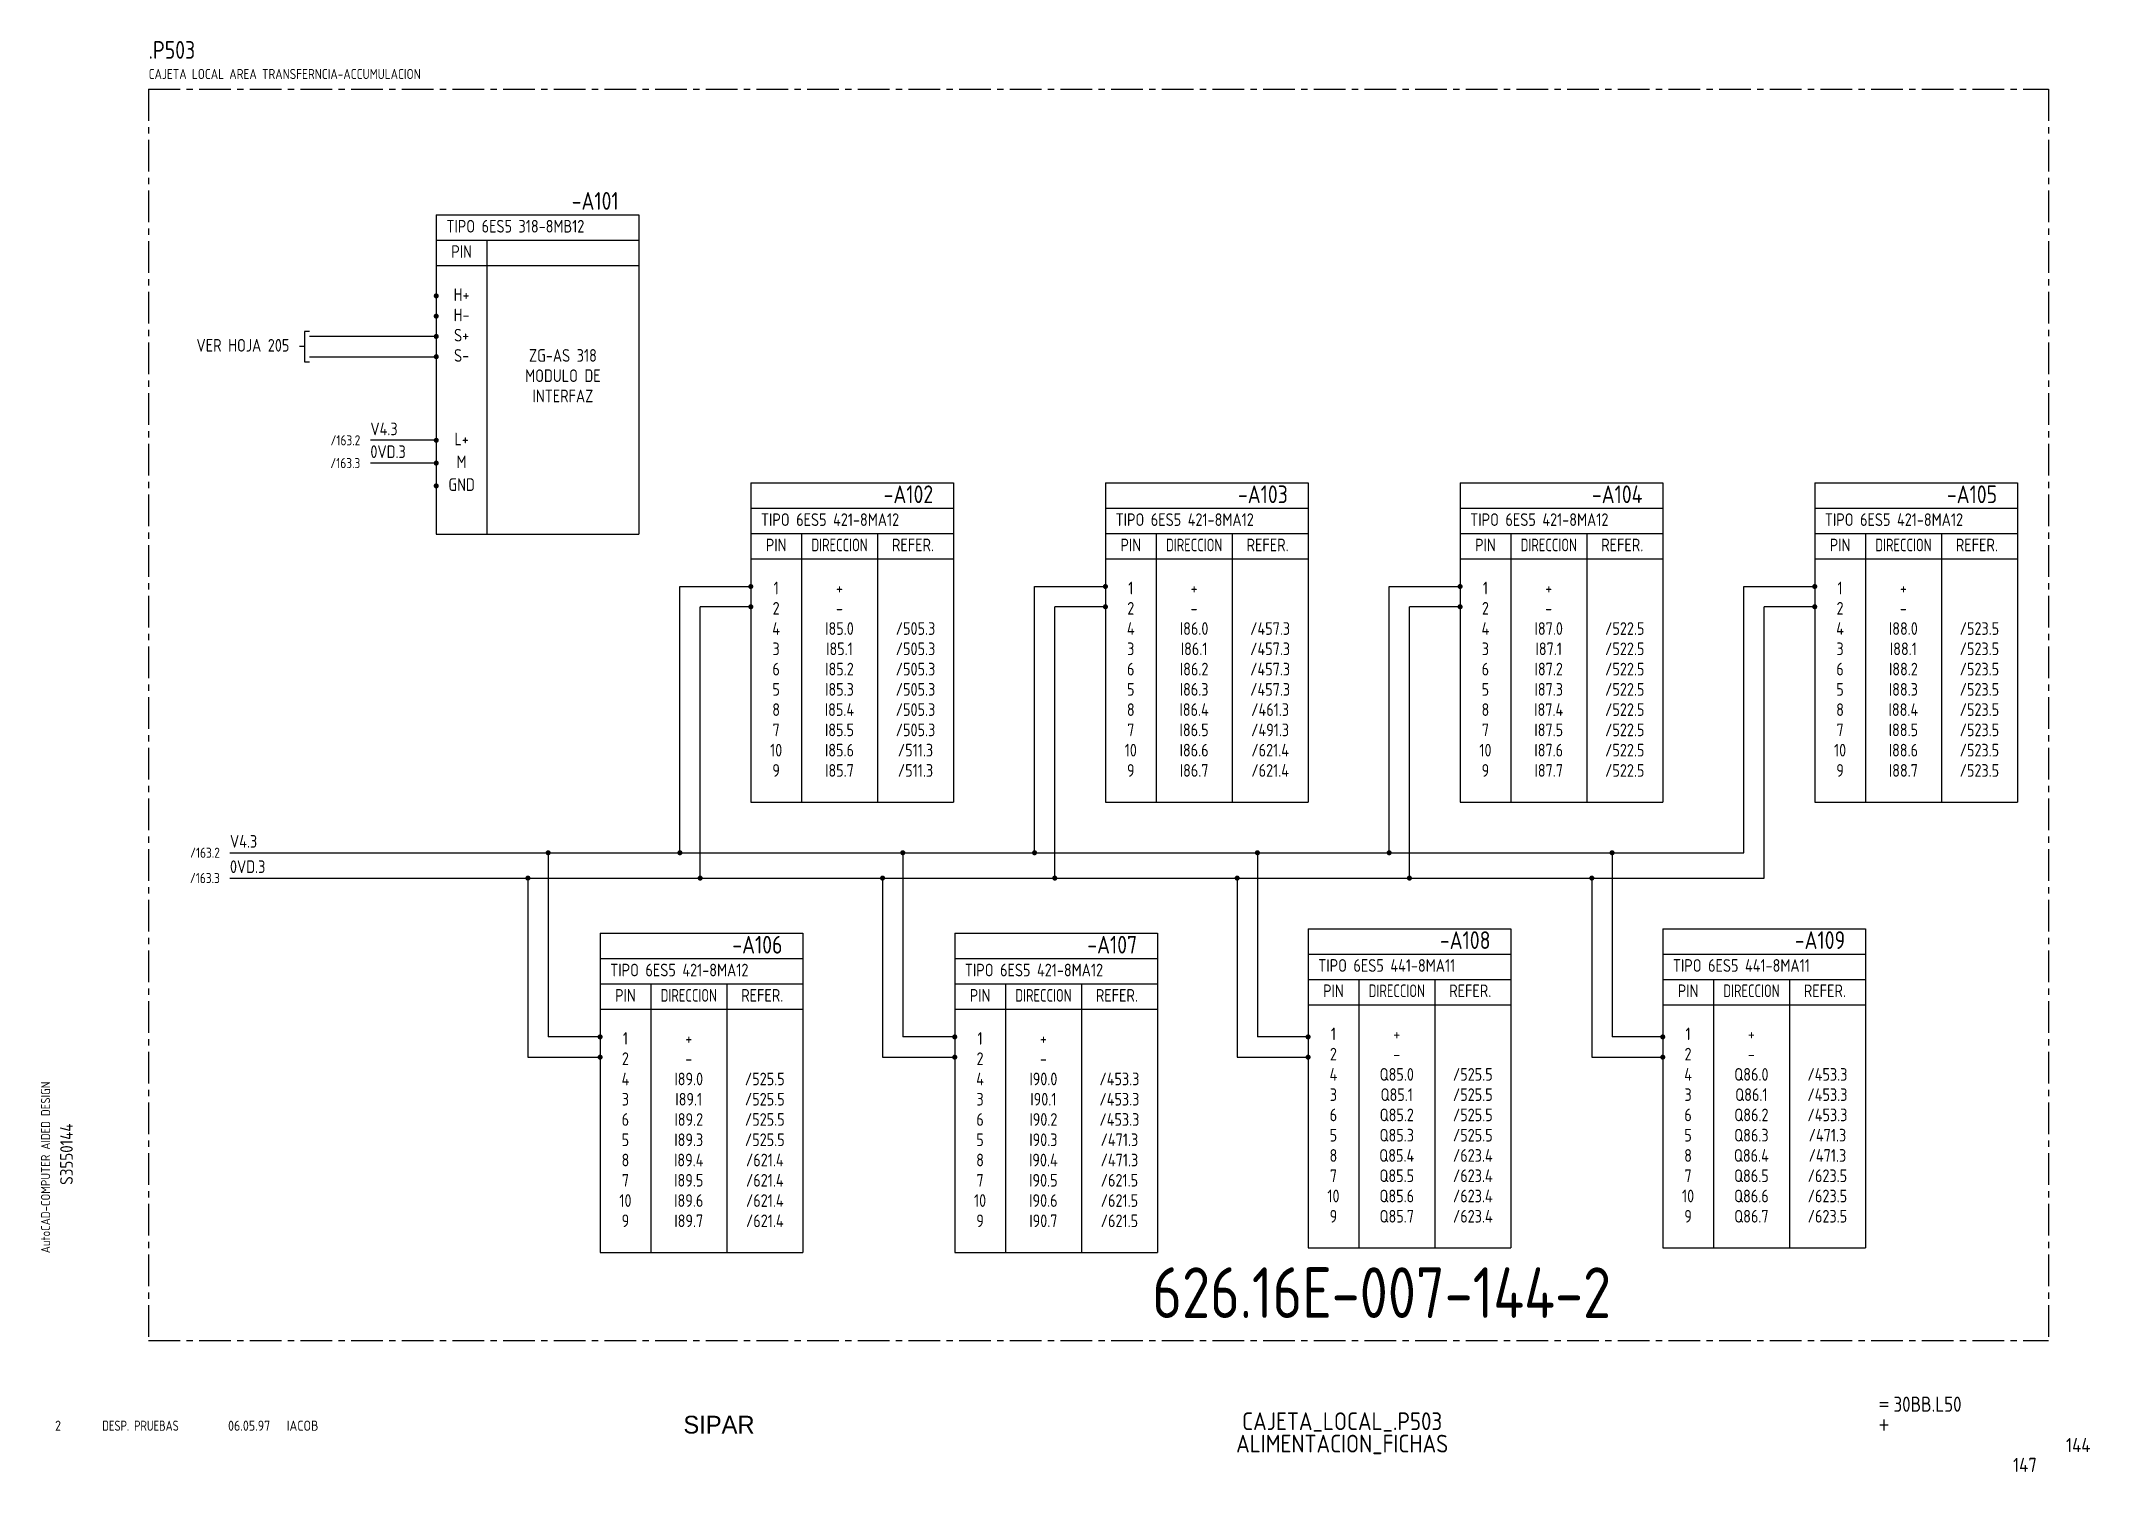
# Model space of a CAD drawing. Extents: x 10 to 1017, y 6 to 552.
# Drawn here: x 9.7 to 414.1, y 5.6 to 288.1 of the extents above; entities that cross this region are included whole.
import ezdxf
from ezdxf.enums import TextEntityAlignment as Align

# ---------------------------------------------------------------- set-up
doc = ezdxf.new("R2010")
doc.units = 0
doc.header["$LTSCALE"] = 5
doc.header["$MEASUREMENT"] = 0
doc.linetypes.add('CENTER', pattern=[2, 1.25, -0.25, 0.25, -0.25])
doc.layers.get('0').update_dxf_attribs({"linetype": 'CONTINUOUS'})
doc.layers.add('CART', color=7, linetype='CONTINUOUS')
doc.styles.add('DIN', font='DIN.shx', dxfattribs={"width": 0.85})
doc.styles.add('N', font='ROMANS', dxfattribs={"width": 0.85, "height": 3})
doc.styles.add('X', font='UNIV.SHX', dxfattribs={"height": 3.5})

msp = doc.modelspace()

# ---------------------------------------------------------------- texts
at = {"color": 3, "style": 'DIN'}
for s, height, width, p in [('.P503', 3.5, 0.85, (30.92, 284.59)), ('2', 2, 0.9, (12.45, 13.79)), ('DESP. PRUEBAS', 2, 0.8, (21.76, 13.79)), ('06.05.97', 2, 0.9, (46.59, 13.79)), ('IACOB', 2, 0.9, (58.16, 13.79))]:
    msp.add_text(s, height=height, dxfattribs=dict(at, width=width)).set_placement(p)
at = {"style": 'DIN', "width": 0.85}
for s, height, p in [('CAJETA LOCAL AREA TRANSFERNCIA-ACCUMULACION', 2, (30.92, 280.59)), ('TIPO 6ES5 318-8MB12', 2.5, (89.69, 250.29)), ('V4.3', 2.5, (74.69, 210.29)), ('0VD.3', 2.5, (74.69, 205.79)), ('TIPO 6ES5 421-8MA12', 2.5, (151.78, 192.38)), ('TIPO 6ES5 421-8MA12', 2.5, (221.78, 192.38)), ('TIPO 6ES5 421-8MA12', 2.5, (291.78, 192.38)), ('TIPO 6ES5 421-8MA12', 2.5, (361.78, 192.38)), ('V4.3', 2.5, (46.97, 128.88)), ('0VD.3', 2.5, (46.97, 123.88)), ('TIPO 6ES5 421-8MA12', 2.5, (122.03, 103.48)), ('TIPO 6ES5 421-8MA12', 2.5, (192.03, 103.48)), ('TIPO 6ES5 441-8MA11', 2.5, (261.78, 104.38)), ('TIPO 6ES5 441-8MA11', 2.5, (331.78, 104.38))]:
    msp.add_text(s, height=height, dxfattribs=at).set_placement(p)
at = {"color": 3, "style": 'DIN', "width": 0.85}
for s, p in [('-A101', (123.69, 254.79)), ('-A102', (185.78, 196.88)), ('-A103', (255.78, 196.88)), ('-A104', (325.78, 196.88)), ('-A105', (395.78, 196.88)), ('-A106', (156.03, 107.98)), ('-A107', (226.03, 107.98)), ('-A108', (295.78, 108.88)), ('-A109', (365.78, 108.88))]:
    msp.add_text(s, height=3.5, dxfattribs=at).set_placement(p, align=Align.RIGHT)
at = {"style": 'DIN'}
for s, width, p in [('PIN', 0.85, (92.69, 245.29)), ('H+', 0.85, (92.69, 236.79)), ('H-', 0.85, (92.69, 232.79)), ('S+', 0.85, (92.69, 228.79)), ('S-', 0.85, (92.69, 224.79)), ('ZG-AS 318', 0.85, (112.69, 224.79)), ('MODULO DE', 0.85, (112.69, 220.79)), ('INTERFAZ', 0.85, (112.69, 216.79)), ('L+', 0.85, (92.69, 208.29)), ('M', 0.85, (92.69, 203.79)), ('GND', 0.85, (92.69, 199.29)), ('PIN', 0.85, (154.78, 187.38)), ('DIRECCION', 0.75, (167.28, 187.38)), ('REFER.', 0.85, (181.78, 187.38)), ('PIN', 0.85, (224.78, 187.38)), ('DIRECCION', 0.75, (237.28, 187.38)), ('REFER.', 0.85, (251.78, 187.38)), ('PIN', 0.85, (294.78, 187.38)), ('DIRECCION', 0.75, (307.28, 187.38)), ('REFER.', 0.85, (321.78, 187.38)), ('PIN', 0.85, (364.78, 187.38)), ('DIRECCION', 0.75, (377.28, 187.38)), ('REFER.', 0.85, (391.78, 187.38)), ('1', 0.85, (154.78, 178.88)), ('+', 0.85, (167.28, 178.88)), ('1', 0.85, (224.78, 178.88)), ('+', 0.85, (237.28, 178.88)), ('1', 0.85, (294.78, 178.88)), ('+', 0.85, (307.28, 178.88)), ('1', 0.85, (364.78, 178.88)), ('+', 0.85, (377.28, 178.88)), ('2', 0.85, (154.78, 174.88)), ('-', 0.85, (167.28, 174.88)), ('2', 0.85, (224.78, 174.88)), ('-', 0.85, (237.28, 174.88)), ('2', 0.85, (294.78, 174.88)), ('-', 0.85, (307.28, 174.88)), ('2', 0.85, (364.78, 174.88)), ('-', 0.85, (377.28, 174.88)), ('4', 0.85, (154.78, 170.88)), ('I85.0', 0.85, (167.28, 170.88)), ('/505.3', 0.85, (182.28, 170.88)), ('4', 0.85, (224.78, 170.88)), ('I86.0', 0.85, (237.28, 170.88)), ('/457.3', 0.85, (252.28, 170.88)), ('4', 0.85, (294.78, 170.88)), ('I87.0', 0.85, (307.28, 170.88)), ('/522.5', 0.85, (322.28, 170.88)), ('4', 0.85, (364.78, 170.88)), ('I88.0', 0.85, (377.28, 170.88)), ('/523.5', 0.85, (392.28, 170.88)), ('3', 0.85, (154.78, 166.88)), ('I85.1', 0.85, (167.28, 166.88)), ('/505.3', 0.85, (182.28, 166.88)), ('3', 0.85, (224.78, 166.88)), ('I86.1', 0.85, (237.28, 166.88)), ('/457.3', 0.85, (252.28, 166.88)), ('3', 0.85, (294.78, 166.88)), ('I87.1', 0.85, (307.28, 166.88)), ('/522.5', 0.85, (322.28, 166.88)), ('3', 0.85, (364.78, 166.88)), ('I88.1', 0.85, (377.28, 166.88)), ('/523.5', 0.85, (392.28, 166.88)), ('6', 0.85, (154.78, 162.88)), ('I85.2', 0.85, (167.28, 162.88)), ('/505.3', 0.85, (182.28, 162.88)), ('6', 0.85, (224.78, 162.88)), ('I86.2', 0.85, (237.28, 162.88)), ('/457.3', 0.85, (252.28, 162.88)), ('6', 0.85, (294.78, 162.88)), ('I87.2', 0.85, (307.28, 162.88)), ('/522.5', 0.85, (322.28, 162.88)), ('6', 0.85, (364.78, 162.88)), ('I88.2', 0.85, (377.28, 162.88)), ('/523.5', 0.85, (392.28, 162.88)), ('5', 0.85, (154.78, 158.88)), ('I85.3', 0.85, (167.28, 158.88)), ('/505.3', 0.85, (182.28, 158.88)), ('5', 0.85, (224.78, 158.88)), ('I86.3', 0.85, (237.28, 158.88)), ('/457.3', 0.85, (252.28, 158.88)), ('5', 0.85, (294.78, 158.88)), ('I87.3', 0.85, (307.28, 158.88)), ('/522.5', 0.85, (322.28, 158.88)), ('5', 0.85, (364.78, 158.88)), ('I88.3', 0.85, (377.28, 158.88)), ('/523.5', 0.85, (392.28, 158.88)), ('8', 0.85, (154.78, 154.88)), ('I85.4', 0.85, (167.28, 154.88)), ('/505.3', 0.85, (182.28, 154.88)), ('8', 0.85, (224.78, 154.88)), ('I86.4', 0.85, (237.28, 154.88)), ('/461.3', 0.85, (252.28, 154.88)), ('8', 0.85, (294.78, 154.88)), ('I87.4', 0.85, (307.28, 154.88)), ('/522.5', 0.85, (322.28, 154.88)), ('8', 0.85, (364.78, 154.88)), ('I88.4', 0.85, (377.28, 154.88)), ('/523.5', 0.85, (392.28, 154.88)), ('7', 0.85, (154.78, 150.88)), ('I85.5', 0.85, (167.28, 150.88)), ('/505.3', 0.85, (182.28, 150.88)), ('7', 0.85, (224.78, 150.88)), ('I86.5', 0.85, (237.28, 150.88)), ('/491.3', 0.85, (252.28, 150.88)), ('7', 0.85, (294.78, 150.88)), ('I87.5', 0.85, (307.28, 150.88)), ('/522.5', 0.85, (322.28, 150.88)), ('7', 0.85, (364.78, 150.88)), ('I88.5', 0.85, (377.28, 150.88)), ('/523.5', 0.85, (392.28, 150.88)), ('10', 0.85, (154.78, 146.88)), ('I85.6', 0.85, (167.28, 146.88)), ('/511.3', 0.85, (182.28, 146.88)), ('10', 0.85, (224.78, 146.88)), ('I86.6', 0.85, (237.28, 146.88)), ('/621.4', 0.85, (252.28, 146.88)), ('10', 0.85, (294.78, 146.88)), ('I87.6', 0.85, (307.28, 146.88)), ('/522.5', 0.85, (322.28, 146.88)), ('10', 0.85, (364.78, 146.88)), ('I88.6', 0.85, (377.28, 146.88)), ('/523.5', 0.85, (392.28, 146.88)), ('9', 0.85, (154.78, 142.88)), ('I85.7', 0.85, (167.28, 142.88)), ('/511.3', 0.85, (182.28, 142.88)), ('9', 0.85, (224.78, 142.88)), ('I86.7', 0.85, (237.28, 142.88)), ('/621.4', 0.85, (252.28, 142.88)), ('9', 0.85, (294.78, 142.88)), ('I87.7', 0.85, (307.28, 142.88)), ('/522.5', 0.85, (322.28, 142.88)), ('9', 0.85, (364.78, 142.88)), ('I88.7', 0.85, (377.28, 142.88)), ('/523.5', 0.85, (392.28, 142.88)), ('PIN', 0.85, (264.78, 99.38)), ('DIRECCION', 0.75, (277.28, 99.38)), ('REFER.', 0.85, (291.78, 99.38)), ('PIN', 0.85, (334.78, 99.38)), ('DIRECCION', 0.75, (347.28, 99.38)), ('REFER.', 0.85, (361.78, 99.38)), ('PIN', 0.85, (125.03, 98.48)), ('DIRECCION', 0.75, (137.53, 98.48)), ('REFER.', 0.85, (152.03, 98.48)), ('PIN', 0.85, (195.03, 98.48)), ('DIRECCION', 0.75, (207.53, 98.48)), ('REFER.', 0.85, (222.03, 98.48)), ('1', 0.85, (264.78, 90.88)), ('1', 0.85, (334.78, 90.88)), ('1', 0.85, (125.03, 89.98)), ('+', 0.85, (137.53, 89.98)), ('1', 0.85, (195.03, 89.98)), ('+', 0.85, (207.53, 89.98)), ('2', 0.85, (264.78, 86.88)), ('+', 0.85, (277.28, 90.88)), ('2', 0.85, (334.78, 86.88)), ('+', 0.85, (347.28, 90.88)), ('2', 0.85, (125.03, 85.98)), ('-', 0.85, (137.53, 85.98)), ('2', 0.85, (195.03, 85.98)), ('-', 0.85, (207.53, 85.98)), ('4', 0.85, (264.78, 82.88)), ('Q85.0', 0.85, (277.28, 82.88)), ('-', 0.85, (277.28, 86.88)), ('/525.5', 0.85, (292.28, 82.88)), ('4', 0.85, (334.78, 82.88)), ('Q86.0', 0.85, (347.28, 82.88)), ('-', 0.85, (347.28, 86.88)), ('/453.3', 0.85, (362.28, 82.88)), ('4', 0.85, (125.03, 81.98)), ('I89.0', 0.85, (137.53, 81.98)), ('/525.5', 0.85, (152.53, 81.98)), ('4', 0.85, (195.03, 81.98)), ('I90.0', 0.85, (207.53, 81.98)), ('/453.3', 0.85, (222.53, 81.98)), ('3', 0.85, (264.78, 78.88)), ('Q85.1', 0.85, (277.28, 78.88)), ('/525.5', 0.85, (292.28, 78.88)), ('3', 0.85, (334.78, 78.88)), ('Q86.1', 0.85, (347.28, 78.88)), ('/453.3', 0.85, (362.28, 78.88)), ('3', 0.85, (125.03, 77.98)), ('I89.1', 0.85, (137.53, 77.98)), ('/525.5', 0.85, (152.53, 77.98)), ('3', 0.85, (195.03, 77.98)), ('I90.1', 0.85, (207.53, 77.98)), ('/453.3', 0.85, (222.53, 77.98)), ('6', 0.85, (264.78, 74.88)), ('Q85.2', 0.85, (277.28, 74.88)), ('/525.5', 0.85, (292.28, 74.88)), ('6', 0.85, (334.78, 74.88)), ('Q86.2', 0.85, (347.28, 74.88)), ('/453.3', 0.85, (362.28, 74.88)), ('6', 0.85, (125.03, 73.98)), ('I89.2', 0.85, (137.53, 73.98)), ('/525.5', 0.85, (152.53, 73.98)), ('6', 0.85, (195.03, 73.98)), ('I90.2', 0.85, (207.53, 73.98)), ('/453.3', 0.85, (222.53, 73.98)), ('5', 0.85, (264.78, 70.88)), ('Q85.3', 0.85, (277.28, 70.88)), ('/525.5', 0.85, (292.28, 70.88)), ('5', 0.85, (334.78, 70.88)), ('Q86.3', 0.85, (347.28, 70.88)), ('/471.3', 0.85, (362.28, 70.88)), ('5', 0.85, (125.03, 69.98)), ('I89.3', 0.85, (137.53, 69.98)), ('/525.5', 0.85, (152.53, 69.98)), ('5', 0.85, (195.03, 69.98)), ('I90.3', 0.85, (207.53, 69.98)), ('/471.3', 0.85, (222.53, 69.98)), ('8', 0.85, (264.78, 66.88)), ('Q85.4', 0.85, (277.28, 66.88)), ('/623.4', 0.85, (292.28, 66.88)), ('8', 0.85, (334.78, 66.88)), ('Q86.4', 0.85, (347.28, 66.88)), ('/471.3', 0.85, (362.28, 66.88)), ('8', 0.85, (125.03, 65.98)), ('I89.4', 0.85, (137.53, 65.98)), ('/621.4', 0.85, (152.53, 65.98)), ('8', 0.85, (195.03, 65.98)), ('I90.4', 0.85, (207.53, 65.98)), ('/471.3', 0.85, (222.53, 65.98)), ('7', 0.85, (264.78, 62.88)), ('Q85.5', 0.85, (277.28, 62.88)), ('/623.4', 0.85, (292.28, 62.88)), ('7', 0.85, (334.78, 62.88)), ('Q86.5', 0.85, (347.28, 62.88)), ('/623.5', 0.85, (362.28, 62.88)), ('7', 0.85, (125.03, 61.98)), ('I89.5', 0.85, (137.53, 61.98)), ('/621.4', 0.85, (152.53, 61.98)), ('7', 0.85, (195.03, 61.98)), ('I90.5', 0.85, (207.53, 61.98)), ('/621.5', 0.85, (222.53, 61.98)), ('10', 0.85, (264.78, 58.88)), ('Q85.6', 0.85, (277.28, 58.88)), ('/623.4', 0.85, (292.28, 58.88)), ('10', 0.85, (334.78, 58.88)), ('Q86.6', 0.85, (347.28, 58.88)), ('/623.5', 0.85, (362.28, 58.88)), ('10', 0.85, (125.03, 57.98)), ('I89.6', 0.85, (137.53, 57.98)), ('/621.4', 0.85, (152.53, 57.98)), ('10', 0.85, (195.03, 57.98)), ('I90.6', 0.85, (207.53, 57.98)), ('/621.5', 0.85, (222.53, 57.98)), ('9', 0.85, (264.78, 54.88)), ('Q85.7', 0.85, (277.28, 54.88)), ('/623.4', 0.85, (292.28, 54.88)), ('9', 0.85, (334.78, 54.88)), ('Q86.7', 0.85, (347.28, 54.88)), ('/623.5', 0.85, (362.28, 54.88)), ('9', 0.85, (125.03, 53.98)), ('I89.7', 0.85, (137.53, 53.98)), ('/621.4', 0.85, (152.53, 53.98)), ('9', 0.85, (195.03, 53.98)), ('I90.7', 0.85, (207.53, 53.98)), ('/621.5', 0.85, (222.53, 53.98))]:
    msp.add_text(s, height=2.5, dxfattribs=dict(at, width=width)).set_placement(p, align=Align.CENTER)
at = {"style": 'DIN', "width": 0.85}
for s, height, p in [('VER HOJA 205', 2.5, (58.69, 226.79)), ('/163.2', 2, (72.69, 208.29)), ('/163.3', 2, (72.69, 203.79)), ('/163.2', 2, (44.97, 126.88)), ('/163.3', 2, (44.97, 121.88))]:
    msp.add_text(s, height=height, dxfattribs=at).set_placement(p, align=Align.RIGHT)
at = {"color": 2, "insert": (229.02, 46.05), "char_height": 10, "width": 111.0411, "attachment_point": 1, "style": 'DIN'}
msp.add_mtext('626.16E-007-144-2', dxfattribs=at)
at = {"layer": 'CART', "color": 1, "style": 'DIN', "width": 0.9}
msp.add_text('AutoCAD-COMPUTER AIDED DESIGN', height=1.8, rotation=90, dxfattribs=at).set_placement((11.47, 48.84))
at = {"layer": 'CART', "color": 3, "style": 'N', "width": 0.85}
for s, p in [('=', (372.24, 17.91)), ('+', (372.24, 13.87))]:
    msp.add_text(s, height=2.5, dxfattribs=at).set_placement(p)
at = {"layer": 'CART', "color": 3, "style": 'DIN', "width": 0.9, "flags": 1}
msp.add_attdef('S3550144', text='', height=2.5, rotation=90, dxfattribs=at).set_placement((15.95, 68.38), align=Align.CENTER)
at = {"layer": 'CART', "color": 3, "style": 'DIN', "width": 0.85}
msp.add_attdef('30BB.L50', text='', height=3, dxfattribs=at).set_placement((375.33, 16.63), align=Align.BOTTOM_LEFT)
at = {"layer": 'CART', "color": 6, "style": 'X', "flags": 1}
msp.add_attdef('SIPAR', text='', height=3.5, dxfattribs=at).set_placement((143.5, 15), align=Align.MIDDLE)
at = {"layer": 'CART', "color": 2, "style": 'DIN', "width": 0.9, "flags": 1}
for tag, text, p in [('CAJETA_LOCAL_.P503', 'PLC', (266.5, 15.51)), ('ALIMENTACION_FICHAS', '', (266.5, 11.09))]:
    msp.add_attdef(tag, text=text, height=3.5, dxfattribs=at).set_placement(p, align=Align.MIDDLE)
msp.add_attdef('144', text='', height=2.8, dxfattribs=at).set_placement((414.2, 9.56), align=Align.RIGHT)
at = {"layer": 'CART', "color": 7, "style": 'DIN', "width": 0.9, "flags": 1}
msp.add_attdef('147', (398.93, 5.65), '', height=2.8, dxfattribs=at)

# ---------------------------------------------------------------- linework, layer by layer
at = {"color": 3, "linetype": 'CENTER'}
for p, q in [((30.92, 278.59), (405.92, 278.59)), ((30.92, 278.59), (30.92, 31.63)), ((405.92, 278.59), (405.92, 31.63)), ((30.92, 31.63), (405.92, 31.63))]:
    msp.add_line(p, q, dxfattribs=at)
at = {"color": 3}
for p, q in [((87.69, 253.79), (87.69, 190.79)), ((87.69, 253.79), (127.69, 253.79)), ((127.69, 253.79), (127.69, 190.79)), ((87.69, 248.79), (127.69, 248.79)), ((97.69, 248.79), (97.69, 190.79)), ((87.69, 243.79), (127.69, 243.79)), ((149.78, 200.88), (149.78, 137.88)), ((149.78, 200.88), (189.78, 200.88)), ((189.78, 200.88), (189.78, 137.88)), ((219.78, 200.88), (259.78, 200.88)), ((219.78, 200.88), (219.78, 137.88)), ((259.78, 200.88), (259.78, 137.88)), ((289.78, 200.88), (289.78, 137.88)), ((289.78, 200.88), (329.78, 200.88)), ((329.78, 200.88), (329.78, 137.88)), ((359.78, 200.88), (359.78, 137.88)), ((359.78, 200.88), (399.78, 200.88)), ((399.78, 200.88), (399.78, 137.88)), ((149.78, 195.88), (189.78, 195.88)), ((219.78, 195.88), (259.78, 195.88)), ((289.78, 195.88), (329.78, 195.88)), ((359.78, 195.88), (399.78, 195.88)), ((87.69, 190.79), (127.69, 190.79)), ((149.78, 190.88), (189.78, 190.88)), ((159.78, 190.88), (159.78, 137.88)), ((174.78, 190.88), (174.78, 137.88)), ((219.78, 190.88), (259.78, 190.88)), ((229.78, 190.88), (229.78, 137.88)), ((244.78, 190.88), (244.78, 137.88)), ((289.78, 190.88), (329.78, 190.88)), ((299.78, 190.88), (299.78, 137.88)), ((314.78, 190.88), (314.78, 137.88)), ((359.78, 190.88), (399.78, 190.88)), ((369.78, 190.88), (369.78, 137.88)), ((384.78, 190.88), (384.78, 137.88)), ((149.78, 185.88), (189.78, 185.88)), ((219.78, 185.88), (259.78, 185.88)), ((289.78, 185.88), (329.78, 185.88)), ((359.78, 185.88), (399.78, 185.88)), ((149.78, 137.88), (189.78, 137.88)), ((219.78, 137.88), (259.78, 137.88)), ((289.78, 137.88), (329.78, 137.88)), ((359.78, 137.88), (399.78, 137.88)), ((120.03, 111.98), (120.03, 48.98)), ((120.03, 111.98), (160.03, 111.98)), ((160.03, 111.98), (160.03, 48.98)), ((190.03, 111.98), (190.03, 48.98)), ((190.03, 111.98), (230.03, 111.98)), ((230.03, 111.98), (230.03, 48.98)), ((259.78, 112.88), (299.78, 112.88)), ((259.78, 112.88), (259.78, 49.88)), ((299.78, 112.88), (299.78, 49.88)), ((329.78, 112.88), (369.78, 112.88)), ((329.78, 112.88), (329.78, 49.88)), ((369.78, 112.88), (369.78, 49.88)), ((120.03, 106.98), (160.03, 106.98)), ((190.03, 106.98), (230.03, 106.98)), ((259.78, 107.88), (299.78, 107.88)), ((329.78, 107.88), (369.78, 107.88)), ((120.03, 101.98), (160.03, 101.98)), ((130.03, 101.98), (130.03, 48.98)), ((145.03, 101.98), (145.03, 48.98)), ((190.03, 101.98), (230.03, 101.98)), ((200.03, 101.98), (200.03, 48.98)), ((215.03, 101.98), (215.03, 48.98)), ((259.78, 102.88), (299.78, 102.88)), ((269.78, 102.88), (269.78, 49.88)), ((284.78, 102.88), (284.78, 49.88)), ((329.78, 102.88), (369.78, 102.88)), ((339.78, 102.88), (339.78, 49.88)), ((354.78, 102.88), (354.78, 49.88)), ((259.78, 97.88), (299.78, 97.88)), ((329.78, 97.88), (369.78, 97.88)), ((120.03, 96.98), (160.03, 96.98)), ((190.03, 96.98), (230.03, 96.98)), ((120.03, 48.98), (160.03, 48.98)), ((190.03, 48.98), (230.03, 48.98)), ((259.78, 49.88), (299.78, 49.88)), ((329.78, 49.88), (369.78, 49.88))]:
    msp.add_line(p, q, dxfattribs=at)
for p, q in [((61.69, 230.79), (61.69, 224.79)), ((62.69, 230.79), (61.69, 230.79)), ((61.69, 227.79), (60.69, 227.79)), ((87.69, 229.79), (62.69, 229.79)), ((61.69, 224.79), (62.69, 224.79)), ((62.69, 225.79), (87.69, 225.79)), ((87.69, 209.29), (74.69, 209.29)), ((87.69, 204.79), (74.69, 204.79)), ((135.78, 127.88), (135.78, 180.43)), ((135.78, 180.43), (149.78, 180.43)), ((205.78, 127.88), (205.78, 180.43)), ((205.78, 180.43), (219.78, 180.43)), ((275.78, 127.88), (275.78, 180.43)), ((275.78, 180.43), (289.78, 180.43)), ((345.78, 127.88), (345.78, 180.43)), ((345.78, 180.43), (359.78, 180.43)), ((139.78, 122.88), (139.78, 176.43)), ((149.78, 176.43), (139.78, 176.43)), ((209.78, 122.88), (209.78, 176.43)), ((219.78, 176.43), (209.78, 176.43)), ((279.78, 122.88), (279.78, 176.43)), ((289.78, 176.43), (279.78, 176.43)), ((349.78, 122.88), (349.78, 176.43)), ((359.78, 176.43), (349.78, 176.43)), ((46.97, 127.88), (345.78, 127.88)), ((109.78, 127.88), (109.78, 91.53)), ((179.78, 127.88), (179.78, 91.53)), ((249.78, 127.88), (249.78, 91.53)), ((319.78, 127.88), (319.78, 91.53)), ((46.97, 122.88), (349.78, 122.88)), ((105.78, 122.88), (105.78, 87.53)), ((175.78, 122.88), (175.78, 87.53)), ((245.78, 122.88), (245.78, 87.53)), ((315.78, 122.88), (315.78, 87.53)), ((119.78, 91.53), (109.78, 91.53)), ((189.78, 91.53), (179.78, 91.53)), ((259.78, 91.53), (249.78, 91.53)), ((329.78, 91.53), (319.78, 91.53)), ((105.78, 87.53), (119.78, 87.53)), ((175.78, 87.53), (189.78, 87.53)), ((245.78, 87.53), (259.78, 87.53)), ((315.78, 87.53), (329.78, 87.53))]:
    msp.add_line(p, q)
at = {"linetype": 'Continuous', "const_width": 0.5}
for points in [[(87.44, 237.79, 1), (87.94, 237.79, 1)], [(87.44, 233.79, 1), (87.94, 233.79, 1)], [(87.44, 229.79, 1), (87.94, 229.79, 1)], [(87.44, 225.79, 1), (87.94, 225.79, 1)], [(87.44, 209.29, 1), (87.94, 209.29, 1)], [(87.44, 204.79, 1), (87.94, 204.79, 1)], [(87.44, 200.29, 1), (87.94, 200.29, 1)], [(149.53, 180.43, -1), (150.03, 180.43, -1)], [(219.53, 180.43, -1), (220.03, 180.43, -1)], [(289.53, 180.43, -1), (290.03, 180.43, -1)], [(359.53, 180.43, -1), (360.03, 180.43, -1)], [(149.53, 176.43, -1), (150.03, 176.43, -1)], [(219.53, 176.43, -1), (220.03, 176.43, -1)], [(289.53, 176.43, -1), (290.03, 176.43, -1)], [(359.53, 176.43, -1), (360.03, 176.43, -1)], [(119.78, 91.53, -1), (120.28, 91.53, -1)], [(189.78, 91.53, -1), (190.28, 91.53, -1)], [(259.53, 91.53, -1), (260.03, 91.53, -1)], [(329.53, 91.53, -1), (330.03, 91.53, -1)], [(119.78, 87.53, -1), (120.28, 87.53, -1)], [(189.78, 87.53, -1), (190.28, 87.53, -1)], [(259.53, 87.53, -1), (260.03, 87.53, -1)], [(329.53, 87.53, -1), (330.03, 87.53, -1)]]:
    msp.add_lwpolyline(points, format="xyb", close=True, dxfattribs=at)
at = {"const_width": 0.5}
for points in [[(109.53, 127.88, -1), (110.03, 127.88, -1)], [(135.53, 127.88, -1), (136.03, 127.88, -1)], [(179.53, 127.88, -1), (180.03, 127.88, -1)], [(205.53, 127.88, -1), (206.03, 127.88, -1)], [(249.53, 127.88, -1), (250.03, 127.88, -1)], [(275.53, 127.88, -1), (276.03, 127.88, -1)], [(319.53, 127.88, -1), (320.03, 127.88, -1)], [(105.53, 122.88, -1), (106.03, 122.88, -1)], [(139.53, 122.88, -1), (140.03, 122.88, -1)], [(175.53, 122.88, -1), (176.03, 122.88, -1)], [(209.53, 122.88, -1), (210.03, 122.88, -1)], [(245.53, 122.88, -1), (246.03, 122.88, -1)], [(279.53, 122.88, -1), (280.03, 122.88, -1)], [(315.53, 122.88, -1), (316.03, 122.88, -1)]]:
    msp.add_lwpolyline(points, format="xyb", close=True, dxfattribs=at)

msp.set_redraw_order([(e.dxf.handle, doc.entitydb.next_handle()) for e in msp.query("TEXT MTEXT ATTDEF DIMENSION ARC_DIMENSION")])  # texts and dimensions are drawn at this point

doc.saveas('drawing.dxf')
